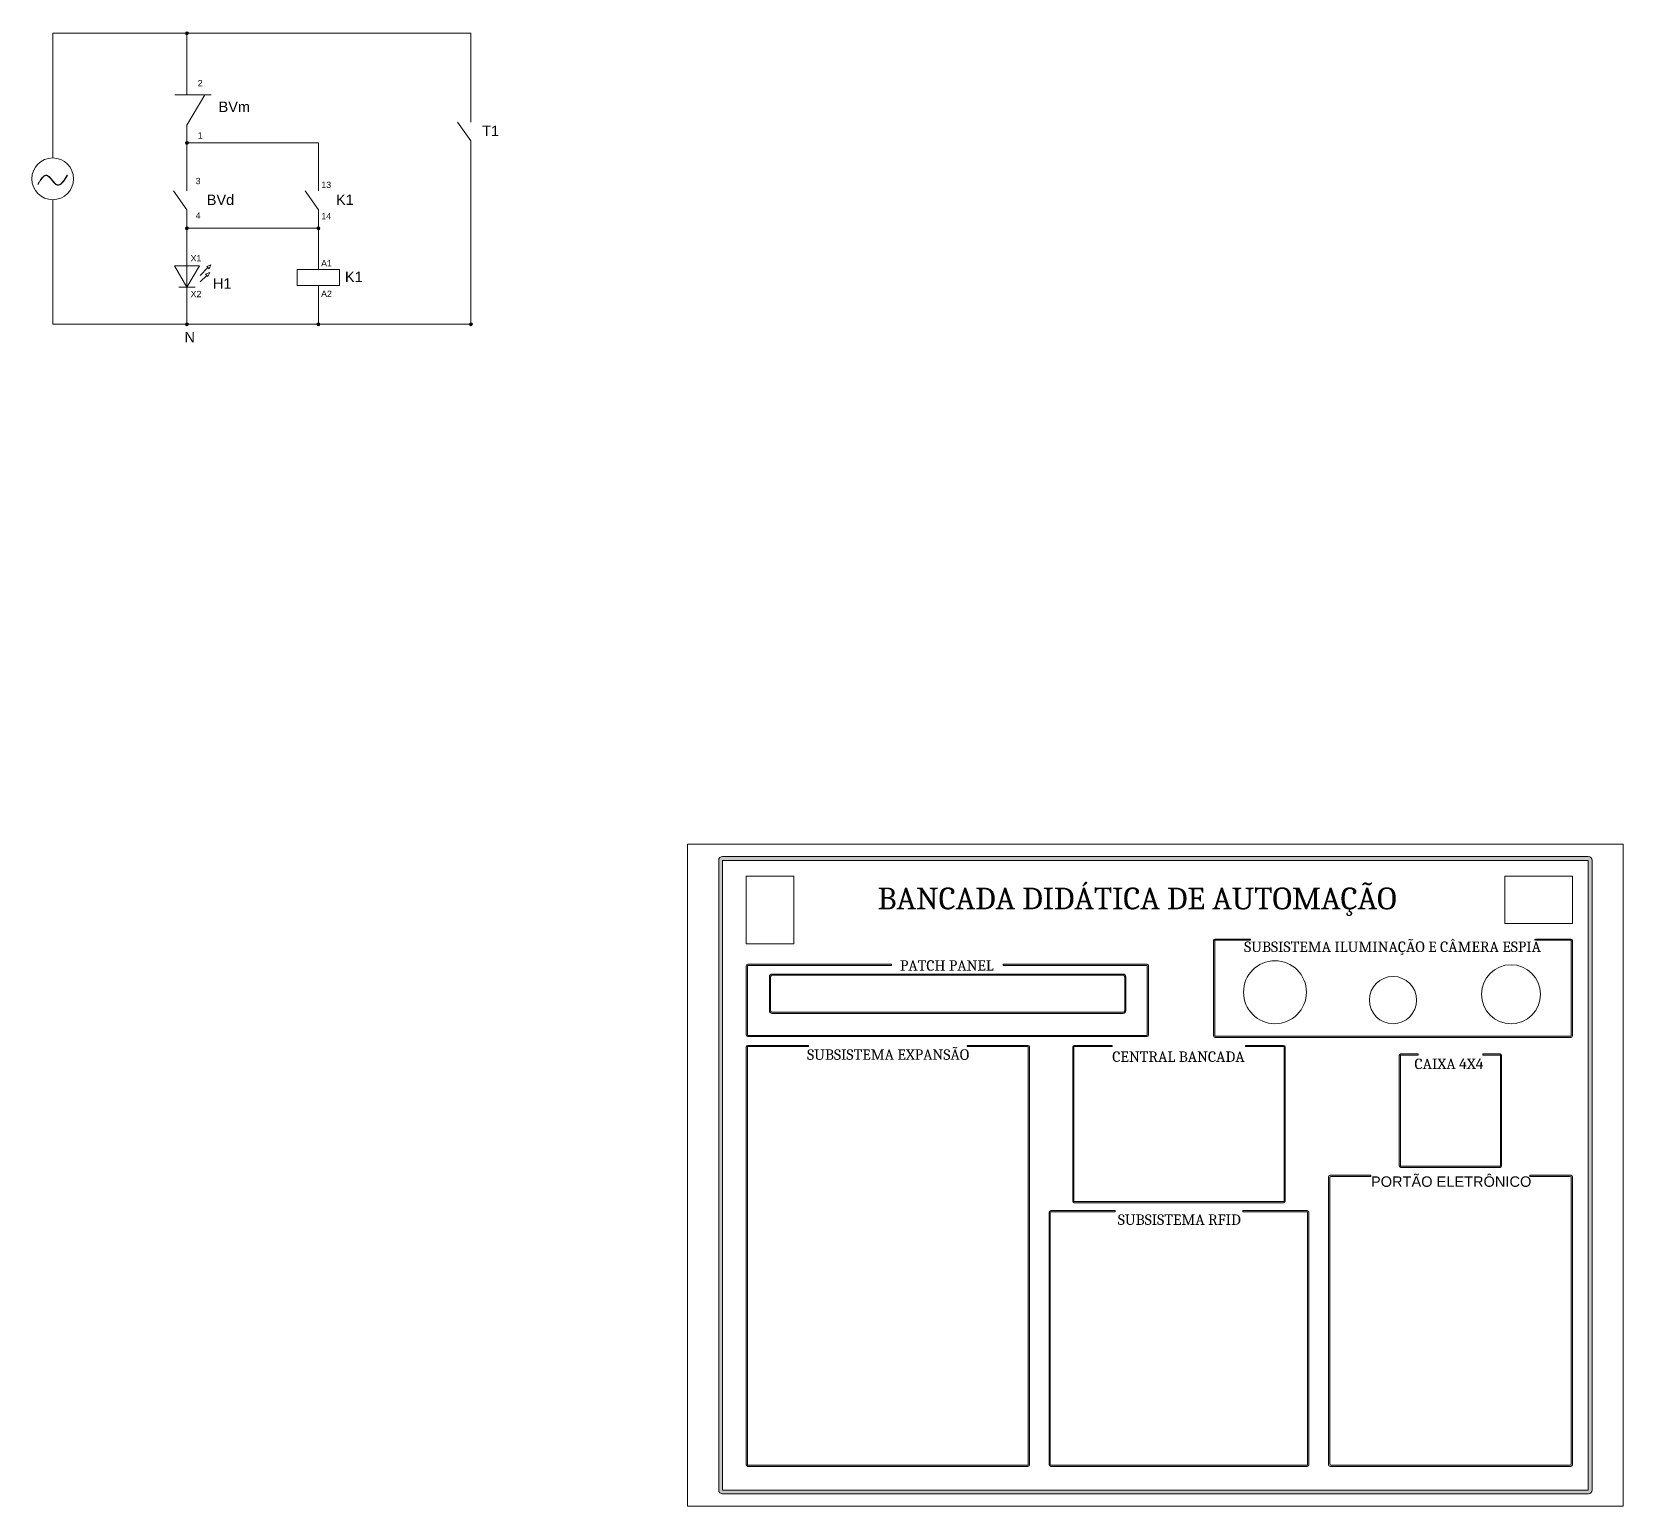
# Model space of a CAD drawing. Header units: millimetres. Extents: x 1729 to 7209, y 940 to 3564.
# Drawn here: x 5187 to 7209, y 1493 to 3366 of the extents above; entities that cross this region are included whole.
import ezdxf

# ---------------------------------------------------------------- set-up
doc = ezdxf.new("R2010")
doc.units = ezdxf.units.MM
doc.header["$XCLIPFRAME"] = 2
for name, color, linetype in [('LAMPADA', 2, 'Continuous'), ('Linhas Externas', 255, 'Continuous'), ('TEXTOS', 7, 'Continuous')]:
    doc.layers.add(name, color=color, linetype=linetype)
doc.styles.get("Standard").update_dxf_attribs({"font": 'arial.ttf'})
picture_1 = doc.add_image_def('image1.jpg', size_in_pixel=(3840, 2160))
picture_2 = doc.add_image_def('image2.png', size_in_pixel=(927, 650))
picture_3 = doc.add_image_def('image3.png', size_in_pixel=(1240, 1754))

msp = doc.modelspace()

# ---------------------------------------------------------------- texts
at = {"layer": 'LAMPADA', "lineweight": 15, "char_height": 8, "attachment_point": 1}
for s, insert in [('13', (5554.501, 3176.013)), ('14', (5554.501, 3136.208))]:
    msp.add_mtext_dynamic_manual_height_columns(s, width=28.00088, gutter_width=66.321, heights=[0], dxfattribs=dict(at, insert=insert))
at = {"layer": 'Linhas Externas', "lineweight": 15, "attachment_point": 1}
for s, width, gutter_width, insert, char_height in [('2', 28.00088, 66.321, (5397.478, 3305.203), 8), ('BVm', 46.14672, 109.299, (5423.958, 3277.649), 13.1844), ('1', 28.00088, 66.321, (5397.478, 3238.698), 8), ('T1', 46.14672, 109.299, (5758.884, 3247.113), 13.1844), ('3', 28.00088, 66.321, (5394.775, 3180.811), 8), ('BVd', 46.14672, 109.299, (5408.91, 3159.498), 13.1844), ('K1', 46.14672, 109.299, (5573.141, 3159.623), 13.1844), ('4', 28.00088, 66.321, (5394.775, 3136.858), 8), ('K1', 46.14672, 109.299, (5584.53, 3061.618), 13.1844), ('H1', 46.14672, 109.299, (5416.748, 3053.235), 13.1844), ('N', 28.00088, 66.321, (5380.555, 2985.149), 13.184), ('{\\fCambria|b0|i0|c0|p18;SUBSISTEMA ILUMINAÇÃO E CÂMERA ESPIÃ}', 396.61425, 66.321, (6727.22, 2210.512), 13.2641), ('{\\fCambria|b0|i0|c0|p18;PATCH PANEL}', 144.52772, 66.321, (6289.866, 2186.708), 13.2641), ('{\\fCambria|b0|i0|c0|p18;SUBSISTEMA EXPANSÃO}', 227.33355, 66.321, (6171.804, 2073.498), 13.2641), ('{\\fCambria|b0|i0|c0|p18;CENTRAL BANCADA}', 227.33355, 66.321, (6559.717, 2070.888), 13.2641), ('{\\fCambria|b0|i0|c0|p18;CAIXA 4X4}', 173.78598, 66.321, (6943.753, 2061.738), 13.2641), ('PORTÃO ELETRÔNICO', 206.82546, 66.321, (6888.456, 1912.124), 13.2641), ('{\\fCambria|b0|i0|c0|p18;SUBSISTEMA RFID}', 173.78598, 66.321, (6566.676, 1863.822), 13.2641)]:
    msp.add_mtext_dynamic_manual_height_columns(s, width=width, gutter_width=gutter_width, heights=[0], dxfattribs=dict(at, insert=insert, char_height=char_height))
at = {"layer": 'Linhas Externas', "lineweight": 30, "insert": (6261.353, 2279.046), "char_height": 27.68576, "attachment_point": 1}
msp.add_mtext_dynamic_manual_height_columns('{\\fCambria|b0|i0|c0|p18;BANCADA DIDÁTICA DE AUTOMAÇÃO}', width=1064.94762, gutter_width=138.429, heights=[0], dxfattribs=at)

# ---------------------------------------------------------------- blocks, each defined once
blk = doc.blocks.new('LED')
at = {"layer": 'LAMPADA', "lineweight": 15}
for p, q in [((5433.1, 3075.2), (5433.1, 3034.5)), ((5449.8, 3058.3), (5459.7, 3068.2)), ((5450.1, 3050), (5458.3, 3058.2)), ((5422.7, 3043.4), (5443.4, 3043.4))]:
    blk.add_line(p, q, dxfattribs=at)
for points in [[(5448.9, 3070.6), (5417.2, 3070.6), (5433.1, 3043.4), (5433.1, 3043.4)], [(5456.8, 3059.7), (5462.1, 3061.9), (5459.8, 3056.7)], [(5458.2, 3069.7), (5463.4, 3071.9), (5461.2, 3066.7)]]:
    blk.add_lwpolyline(points, close=True, dxfattribs=at)
at = {"layer": 'LAMPADA', "lineweight": 15, "char_height": 8, "attachment_point": 1}
for s, insert in [('X1', (5437.8, 3084)), ('X2', (5437.8, 3038.6))]:
    blk.add_mtext_dynamic_manual_height_columns(s, width=28.001, gutter_width=66.3, heights=[0], dxfattribs=dict(at, insert=insert))
blk = doc.blocks.new('BOBINA')
at = {"layer": 'LAMPADA', "lineweight": 15}
for p, q in [((5551.6, 3064.4), (5551.6, 3072.4)), ((5551.6, 3043.9), (5551.6, 3036))]:
    blk.add_line(p, q, dxfattribs=at)
blk.add_lwpolyline([(5524.7, 3064.4), (5578.6, 3064.4), (5578.6, 3043.9), (5524.7, 3043.9)], close=True, dxfattribs=at)
at = {"layer": 'LAMPADA', "lineweight": 15, "char_height": 8, "attachment_point": 1}
for s, insert in [('A1', (5555.1, 3076.3)), ('A2', (5555.1, 3037.5))]:
    blk.add_mtext_dynamic_manual_height_columns(s, width=28.001, gutter_width=66.3, heights=[0], dxfattribs=dict(at, insert=insert))

# ---------------------------------------------------------------- hatches: boundary and pattern name
at = {"layer": 'Linhas Externas', "lineweight": 15}
h = msp.add_hatch(color=256, dxfattribs=at)
h.dxf.hatch_style = 1
h.paths.add_polyline_path([(5383.648, 3366.334, 0.41421356), (5381.768, 3364.455, 0.41421356), (5383.648, 3362.576)])
h.paths.add_polyline_path([(5383.648, 3366.334), (5383.648, 3364.455), (5385.527, 3364.455, 0.41421356)])
h.paths.add_polyline_path([(5385.527, 3364.455), (5383.648, 3364.455), (5383.648, 3362.576, 0.41421356)])
h = msp.add_hatch(color=256, dxfattribs=at)
h.dxf.hatch_style = 1
h.paths.add_polyline_path([(5383.648, 3227.099, 0.41421356), (5381.768, 3225.22, 0.41421356), (5383.648, 3223.341)])
h.paths.add_polyline_path([(5383.648, 3227.099), (5383.648, 3225.22), (5385.527, 3225.22, 0.41421356)])
h.paths.add_polyline_path([(5385.527, 3225.22), (5383.648, 3225.22), (5383.648, 3223.341, 0.41421356)])
h = msp.add_hatch(color=256, dxfattribs=at)
h.dxf.hatch_style = 1
edge = h.paths.add_edge_path()
edge.add_spline(control_points=[(5231.51, 3184.241), (5229.721, 3181.356), (5227.934, 3178.475), (5225.177, 3174.981), (5224.206, 3173.934), (5222.276, 3172.403), (5221.321, 3171.924), (5219.961, 3171.754), (5219.544, 3171.773), (5218.705, 3171.968), (5218.281, 3172.148), (5217.317, 3172.719), (5216.776, 3173.146), (5215.602, 3174.234), (5214.969, 3174.922), (5213.245, 3176.929), (5212.152, 3178.349), (5209.964, 3180.973), (5208.871, 3182.178), (5207.327, 3183.356), (5206.884, 3183.634), (5205.989, 3184.038), (5205.536, 3184.16), (5204.486, 3184.231), (5203.894, 3184.117), (5202.489, 3183.543), (5201.685, 3182.96), (5199.599, 3180.967), (5198.329, 3179.264), (5196.434, 3176.41), (5195.804, 3175.409), (5194.86, 3173.882), (5194.545, 3173.369), (5194.231, 3172.857)], knot_values=[0, 0, 0, 0, 5.21736407, 5.21736407, 8.05759226, 8.05759226, 10.89782045, 10.89782045, 12.16160231, 12.16160231, 13.42538416, 13.42538416, 14.9883538, 14.9883538, 16.79277331, 16.79277331, 19.88336875, 19.88336875, 22.97396419, 22.97396419, 24.2112589, 24.2112589, 25.44855361, 25.44855361, 27.08219537, 27.08219537, 29.39496209, 29.39496209, 33.15423018, 33.15423018, 35.03386423, 35.03386423, 35.97368125, 35.97368125, 35.97368125, 35.97368125], degree=3, periodic=0)
edge.add_line((5194.231, 3172.857), (5194.572, 3172.648))
edge.add_spline(control_points=[(5194.572, 3172.648), (5194.886, 3173.16), (5195.2, 3173.672), (5196.142, 3175.195), (5196.77, 3176.192), (5198.653, 3179.028), (5199.91, 3180.711), (5201.934, 3182.646), (5202.703, 3183.198), (5204.033, 3183.742), (5204.598, 3183.84), (5205.585, 3183.74), (5206.009, 3183.607), (5206.877, 3183.174), (5207.319, 3182.875), (5208.872, 3181.613), (5210.003, 3180.32), (5212.277, 3177.546), (5213.421, 3176.065), (5215.719, 3173.505), (5216.869, 3172.424), (5218.476, 3171.629), (5218.91, 3171.486), (5219.779, 3171.356), (5220.213, 3171.366), (5221.681, 3171.625), (5222.695, 3172.191), (5224.693, 3173.852), (5225.679, 3174.95), (5228.401, 3178.467), (5230.127, 3181.251), (5231.85, 3184.03)], knot_values=[0, 0, 0, 0, 0.93929939, 0.93929939, 2.81789816, 2.81789816, 6.57509571, 6.57509571, 8.88947841, 8.88947841, 10.63492122, 10.63492122, 11.93321327, 11.93321327, 13.23150532, 13.23150532, 16.45939465, 16.45939465, 19.68728397, 19.68728397, 22.91517329, 22.91517329, 24.09329856, 24.09329856, 25.27142383, 25.27142383, 28.10944696, 28.10944696, 30.94747008, 30.94747008, 35.97368125, 35.97368125, 35.97368125, 35.97368125], degree=3, periodic=0)
edge.add_line((5231.85, 3184.03), (5231.51, 3184.241))
h = msp.add_hatch(color=256, dxfattribs=at)
h.dxf.hatch_style = 1
h.paths.add_polyline_path([(5383.648, 3118.575, 0.41421356), (5381.768, 3116.696, 0.41421356), (5383.648, 3114.817)])
h.paths.add_polyline_path([(5383.648, 3118.575), (5383.648, 3116.696), (5385.527, 3116.696, 0.41421356)])
h.paths.add_polyline_path([(5385.527, 3116.696), (5383.648, 3116.696), (5383.648, 3114.817, 0.41421356)])
h = msp.add_hatch(color=256, dxfattribs=at)
h.dxf.hatch_style = 1
h.paths.add_polyline_path([(5550.754, 3118.575, 0.41421356), (5548.875, 3116.696, 0.41421356), (5550.754, 3114.817)])
h.paths.add_polyline_path([(5550.754, 3118.575), (5550.754, 3116.696), (5552.633, 3116.696, 0.41421356)])
h.paths.add_polyline_path([(5552.633, 3116.696), (5550.754, 3116.696), (5550.754, 3114.817, 0.41421356)])
h = msp.add_hatch(color=256, dxfattribs=at)
h.dxf.hatch_style = 1
h.paths.add_polyline_path([(5383.648, 2996.587, 0.41421356), (5381.768, 2994.707, 0.41421356), (5383.648, 2992.828)])
h.paths.add_polyline_path([(5383.648, 2996.587), (5383.648, 2994.707), (5385.527, 2994.707, 0.41421356)])
h.paths.add_polyline_path([(5385.527, 2994.707), (5383.648, 2994.707), (5383.648, 2992.828, 0.41421356)])
h = msp.add_hatch(color=256, dxfattribs=at)
h.dxf.hatch_style = 1
h.paths.add_polyline_path([(5550.754, 2996.587, 0.41421356), (5548.875, 2994.707, 0.41421356), (5550.754, 2992.828)])
h.paths.add_polyline_path([(5550.754, 2996.587), (5550.754, 2994.707), (5552.633, 2994.707, 0.41421356)])
h.paths.add_polyline_path([(5552.633, 2994.707), (5550.754, 2994.707), (5550.754, 2992.828, 0.41421356)])
h = msp.add_hatch(color=256, dxfattribs=at)
h.dxf.hatch_style = 1
h.paths.add_polyline_path([(5744.553, 2996.587, 0.41421356), (5742.674, 2994.707, 0.41421356), (5744.553, 2992.828)])
h.paths.add_polyline_path([(5744.553, 2996.587), (5744.553, 2994.707), (5746.432, 2994.707, 0.41421356)])
h.paths.add_polyline_path([(5746.432, 2994.707), (5744.553, 2994.707), (5744.553, 2992.828, 0.41421356)])
h = msp.add_hatch(color=256, dxfattribs=at)
h.dxf.hatch_style = 1
h.paths.add_polyline_path([(6064.456, 2318.624, 0.41421356), (6059.456, 2313.624), (6059.456, 1513.624, 0.41421356), (6064.456, 1508.624), (7164.456, 1508.624, 0.41421356), (7169.456, 1513.624), (7169.456, 2313.624, 0.41421356), (7164.456, 2318.624)])
h.paths.add_polyline_path([(7164.456, 2313.624), (7164.456, 1513.624), (6064.456, 1513.624), (6064.456, 2313.624)], flags=16)
h.paths.add_polyline_path([(7144.456, 2293.624), (7144.456, 2233.394), (7058.559, 2233.394), (7058.559, 2293.624)], flags=0)
h.paths.add_polyline_path([(7144.456, 2211.624), (7144.456, 2090.624, -0.41421356), (7142.456, 2088.624), (6690.456, 2088.624, -0.41421356), (6688.456, 2090.624), (6688.456, 2211.624, -0.41421356), (6690.456, 2213.624), (6735.456, 2213.624), (6735.456, 2212.124), (6690.456, 2212.124, 0.41421356), (6689.956, 2211.624), (6689.956, 2090.624, 0.41421356), (6690.456, 2090.124), (7142.456, 2090.124, 0.41421356), (7142.956, 2090.624), (7142.956, 2211.624, 0.41421356), (7142.456, 2212.124), (7097.456, 2212.124), (7097.456, 2213.624), (7142.456, 2213.624, -0.41421356)], flags=0)
h.paths.add_polyline_path([(7103.956, 2143.592, -1), (7028.956, 2143.592, -1)], flags=0)
h.paths.add_polyline_path([(6946.456, 2136.092, -1), (6886.456, 2136.092, -1)], flags=0)
h.paths.add_polyline_path([(7054.456, 2065.624), (7054.456, 1925.624, -0.41421356), (7052.456, 1923.624), (6926.456, 1923.624, -0.41421356), (6924.456, 1925.624), (6924.456, 2065.624, -0.41421356), (6926.456, 2067.624), (6948.456, 2067.624), (6948.456, 2066.124), (6926.456, 2066.124, 0.41421356), (6925.956, 2065.624), (6925.956, 1925.624, 0.41421356), (6926.456, 1925.124), (7052.456, 1925.124, 0.41421356), (7052.956, 1925.624), (7052.956, 2065.624, 0.41421356), (7052.456, 2066.124), (7030.456, 2066.124), (7030.456, 2067.624), (7052.456, 2067.624, -0.41421356)], flags=0)
h.paths.add_polyline_path([(6806.456, 2146.092, -1), (6726.456, 2146.092, -1)], flags=0)
h.paths.add_polyline_path([(7144.456, 1911.624), (7144.456, 1545.624, -0.41421356), (7142.456, 1543.624), (6836.456, 1543.624, -0.41421356), (6834.456, 1545.624), (6834.456, 1911.624, -0.41421356), (6836.456, 1913.624), (6888.456, 1913.624), (6888.456, 1912.124), (6837.956, 1912.124, 0.41421356), (6835.956, 1910.124), (6835.956, 1547.124, 0.41421356), (6837.956, 1545.124), (7140.956, 1545.124, 0.41421356), (7142.956, 1547.124), (7142.956, 1910.124, 0.41421356), (7140.956, 1912.124), (7090.456, 1912.124), (7090.456, 1913.624), (7142.456, 1913.624, -0.41421356)], flags=0)
h.paths.add_polyline_path([(6779.456, 2076.624), (6779.456, 1880.624, -0.41421356), (6777.456, 1878.624), (6511.456, 1878.624, -0.41421356), (6509.456, 1880.624), (6509.456, 2076.624, -0.41421356), (6511.456, 2078.624), (6559.717, 2078.624), (6559.717, 2077.124), (6511.456, 2077.124, 0.41421356), (6510.956, 2076.624), (6510.956, 1880.624, 0.41421356), (6511.456, 1880.124), (6777.456, 1880.124, 0.41421356), (6777.956, 1880.624), (6777.956, 2076.624, 0.41421356), (6777.456, 2077.124), (6729.195, 2077.124), (6729.195, 2078.624), (6777.456, 2078.624, -0.41421356)], flags=0)
h.paths.add_polyline_path([(6605.727, 2179.748), (6605.727, 2091.812, -0.41421356), (6603.727, 2089.812), (6096.456, 2089.812, -0.41421356), (6094.456, 2091.812), (6094.456, 2179.748, -0.41421356), (6096.456, 2181.748), (6279.091, 2181.748), (6279.091, 2180.248), (6096.456, 2180.248, 0.41421356), (6095.956, 2179.748), (6095.956, 2091.812, 0.41421356), (6096.456, 2091.312), (6603.727, 2091.312, 0.41421356), (6604.227, 2091.812), (6604.227, 2179.748, 0.41421356), (6603.727, 2180.248), (6421.091, 2180.248), (6421.091, 2181.748), (6603.727, 2181.748, -0.41421356)], flags=0)
h.paths.add_polyline_path([(6809.456, 1866.624), (6809.456, 1545.624, -0.41421356), (6807.456, 1543.624), (6481.456, 1543.624, -0.41421356), (6479.456, 1545.624), (6479.456, 1866.624, -0.41421356), (6481.456, 1868.624), (6563.456, 1868.624), (6563.456, 1867.124), (6481.456, 1867.124, 0.41421356), (6480.956, 1866.624), (6480.956, 1545.624, 0.41421356), (6481.456, 1545.124), (6807.456, 1545.124, 0.41421356), (6807.956, 1545.624), (6807.956, 1866.624, 0.41421356), (6807.456, 1867.124), (6725.456, 1867.124), (6725.456, 1868.624), (6807.456, 1868.624, -0.41421356)], flags=0)
h.paths.add_polyline_path([(6576.927, 2165.624), (6576.927, 2122.624, -0.41421356), (6573.427, 2119.124), (6127.427, 2119.124, -0.41421356), (6123.927, 2122.624), (6123.927, 2165.624, -0.41421356), (6127.427, 2169.124), (6573.427, 2169.124, -0.41421356)], flags=0)
h.paths.add_polyline_path([(6575.427, 2165.624), (6575.427, 2122.624, -0.41421356), (6573.427, 2120.624), (6127.427, 2120.624, -0.41421356), (6125.427, 2122.624), (6125.427, 2165.624, -0.41421356), (6127.427, 2167.624), (6573.427, 2167.624, -0.41421356)], flags=0)
h.paths.add_polyline_path([(6454.456, 2076.624), (6454.456, 1545.624, -0.41421356), (6452.456, 1543.624), (6096.456, 1543.624, -0.41421356), (6094.456, 1545.624), (6094.456, 2076.624, -0.41421356), (6096.456, 2078.624), (6173.456, 2078.624), (6173.456, 2077.124), (6096.456, 2077.124, 0.41421356), (6095.956, 2076.624), (6095.956, 1545.624, 0.41421356), (6096.456, 1545.124), (6452.456, 1545.124, 0.41421356), (6452.956, 1545.624), (6452.956, 2076.624, 0.41421356), (6452.456, 2077.124), (6375.456, 2077.124), (6375.456, 2078.624), (6452.456, 2078.624, -0.41421356)], flags=0)
h.paths.add_polyline_path([(6155.181, 2293.624), (6155.181, 2207.727), (6094.456, 2207.727), (6094.456, 2293.624)], flags=0)
h.paths.add_polyline_path([(6722.828, 2185.73), (7109.73, 2185.73), (7109.73, 2215.423), (6722.828, 2215.423)], flags=8)
h.paths.add_polyline_path([(6883.71, 1888.269), (7094.199, 1888.269), (7094.199, 1915.603), (6883.71, 1915.603)], flags=8)
h.paths.add_polyline_path([(6562.284, 1842.872), (6727.106, 1842.872), (6727.106, 1872.565), (6562.284, 1872.565)], flags=8)
h.paths.add_polyline_path([(6167.413, 2049.311), (6384.301, 2049.311), (6384.301, 2079.004), (6167.413, 2079.004)], flags=8)
h.paths.add_polyline_path([(6555.258, 2049.937), (6734.938, 2049.937), (6734.938, 2079.63), (6555.258, 2079.63)], flags=8)
h.paths.add_polyline_path([(6939.294, 2040.788), (7036.47, 2040.788), (7036.47, 2070.481), (6939.294, 2070.481)], flags=8)
h.paths.add_polyline_path([(6285.387, 2165.758), (6414.691, 2165.758), (6414.691, 2195.451), (6285.387, 2195.451)], flags=8)
h.paths.add_polyline_path([(6252.005, 2227.279), (6941.252, 2227.279), (6941.252, 2289.256), (6252.005, 2289.256)], flags=8)
h = msp.add_hatch(color=256, dxfattribs=at)
h.dxf.hatch_style = 1
h.paths.add_polyline_path([(7097.456, 2213.624), (7097.456, 2212.124), (7142.456, 2212.124, -0.41421356), (7142.956, 2211.624), (7142.956, 2090.624, -0.41421356), (7142.456, 2090.124), (6690.456, 2090.124, -0.41421356), (6689.956, 2090.624), (6689.956, 2211.624, -0.41421356), (6690.456, 2212.124), (6735.456, 2212.124), (6735.456, 2213.624), (6690.456, 2213.624, 0.41421356), (6688.456, 2211.624), (6688.456, 2090.624, 0.41421356), (6690.456, 2088.624), (7142.456, 2088.624, 0.41421356), (7144.456, 2090.624), (7144.456, 2211.624, 0.41421356), (7142.456, 2213.624)])
h.paths.add_polyline_path([(6837.956, 1912.124), (6888.456, 1912.124), (6888.456, 1913.624), (6836.456, 1913.624, 0.41421356), (6834.456, 1911.624), (6834.456, 1545.624, 0.41421356), (6836.456, 1543.624), (7142.456, 1543.624, 0.41421356), (7144.456, 1545.624), (7144.456, 1911.624, 0.41421356), (7142.456, 1913.624), (7090.456, 1913.624), (7090.456, 1912.124), (7140.956, 1912.124, -0.41421356), (7142.956, 1910.124), (7142.956, 1547.124, -0.41421356), (7140.956, 1545.124), (6837.956, 1545.124, -0.41421356), (6835.956, 1547.124), (6835.956, 1910.124, -0.41421356)])
h.paths.add_polyline_path([(6807.456, 1867.124, -0.41421356), (6807.956, 1866.624), (6807.956, 1545.624, -0.41421356), (6807.456, 1545.124), (6481.456, 1545.124, -0.41421356), (6480.956, 1545.624), (6480.956, 1866.624, -0.41421356), (6481.456, 1867.124), (6563.456, 1867.124), (6563.456, 1868.624), (6481.456, 1868.624, 0.41421356), (6479.456, 1866.624), (6479.456, 1545.624, 0.41421356), (6481.456, 1543.624), (6807.456, 1543.624, 0.41421356), (6809.456, 1545.624), (6809.456, 1866.624, 0.41421356), (6807.456, 1868.624), (6725.456, 1868.624), (6725.456, 1867.124)])
h.paths.add_polyline_path([(6454.456, 2076.624, 0.41421356), (6452.456, 2078.624), (6375.456, 2078.624), (6375.456, 2077.124), (6452.456, 2077.124, -0.41421356), (6452.956, 2076.624), (6452.956, 1545.624, -0.41421356), (6452.456, 1545.124), (6096.456, 1545.124, -0.41421356), (6095.956, 1545.624), (6095.956, 2076.624, -0.41421356), (6096.456, 2077.124), (6173.456, 2077.124), (6173.456, 2078.624), (6096.456, 2078.624, 0.41421356), (6094.456, 2076.624), (6094.456, 1545.624, 0.41421356), (6096.456, 1543.624), (6452.456, 1543.624, 0.41421356), (6454.456, 1545.624)])
h.paths.add_polyline_path([(6603.727, 2180.248, -0.41421356), (6604.227, 2179.748), (6604.227, 2091.812, -0.41421356), (6603.727, 2091.312), (6096.456, 2091.312, -0.41421356), (6095.956, 2091.812), (6095.956, 2179.748, -0.41421356), (6096.456, 2180.248), (6279.091, 2180.248), (6279.091, 2181.748), (6096.456, 2181.748, 0.41421356), (6094.456, 2179.748), (6094.456, 2091.812, 0.41421356), (6096.456, 2089.812), (6603.727, 2089.812, 0.41421356), (6605.727, 2091.812), (6605.727, 2179.748, 0.41421356), (6603.727, 2181.748), (6421.091, 2181.748), (6421.091, 2180.248)])
h.paths.add_polyline_path([(6127.427, 2169.124, 0.41421356), (6123.927, 2165.624), (6123.927, 2122.624, 0.41421356), (6127.427, 2119.124), (6573.427, 2119.124, 0.41421356), (6576.927, 2122.624), (6576.927, 2165.624, 0.41421356), (6573.427, 2169.124)], flags=17)
h.paths.add_polyline_path([(6127.427, 2167.624, 0.41421356), (6125.427, 2165.624), (6125.427, 2122.624, 0.41421356), (6127.427, 2120.624), (6573.427, 2120.624, 0.41421356), (6575.427, 2122.624), (6575.427, 2165.624, 0.41421356), (6573.427, 2167.624)], flags=16)
h = msp.add_hatch(color=256, dxfattribs=at)
h.dxf.hatch_style = 1
h.paths.add_polyline_path([(6779.456, 2076.624, 0.41421356), (6777.456, 2078.624), (6729.195, 2078.624), (6729.195, 2077.124), (6777.456, 2077.124, -0.41421356), (6777.956, 2076.624), (6777.956, 1880.624, -0.41421356), (6777.456, 1880.124), (6511.456, 1880.124, -0.41421356), (6510.956, 1880.624), (6510.956, 2076.624, -0.41421356), (6511.456, 2077.124), (6559.717, 2077.124), (6559.717, 2078.624), (6511.456, 2078.624, 0.41421356), (6509.456, 2076.624), (6509.456, 1880.624, 0.41421356), (6511.456, 1878.624), (6777.456, 1878.624, 0.41421356), (6779.456, 1880.624)])
h.paths.add_polyline_path([(6925.956, 2065.624, -0.41421356), (6926.456, 2066.124), (6948.456, 2066.124), (6948.456, 2067.624), (6926.456, 2067.624, 0.41421356), (6924.456, 2065.624), (6924.456, 1925.624, 0.41421356), (6926.456, 1923.624), (7052.456, 1923.624, 0.41421356), (7054.456, 1925.624), (7054.456, 2065.624, 0.41421356), (7052.456, 2067.624), (7030.456, 2067.624), (7030.456, 2066.124), (7052.456, 2066.124, -0.41421356), (7052.956, 2065.624), (7052.956, 1925.624, -0.41421356), (7052.456, 1925.124), (6926.456, 1925.124, -0.41421356), (6925.956, 1925.624)])

# ---------------------------------------------------------------- linework, layer by layer
at = {"layer": 'LAMPADA', "lineweight": 15}
for p, q in [((5383.648, 3140.345), (5366.702, 3164.353)), ((5550.754, 3140.345), (5533.808, 3164.353)), ((5383.648, 3116.696), (5383.648, 3140.345)), ((5550.754, 3140.345), (5550.754, 3116.696))]:
    msp.add_line(p, q, dxfattribs=at)
at = {"layer": 'Linhas Externas', "lineweight": 15}
for p, q in [((5383.648, 3286.33), (5383.648, 3364.455)), ((5744.553, 3364.455), (5744.553, 3251.674)), ((5368.49, 3286.33), (5414.355, 3286.33)), ((5744.553, 3227.667), (5727.608, 3251.674)), ((5383.648, 3225.22), (5550.754, 3225.22)), ((5550.754, 3225.22), (5550.754, 3164.353)), ((5744.553, 3227.667), (5744.553, 2994.707)), ((5231.51, 3184.241), (5231.85, 3184.03)), ((5194.231, 3172.857), (5194.572, 3172.648)), ((5383.648, 3116.696), (5550.754, 3116.696)), ((5383.648, 3116.696), (5383.648, 3073.792)), ((5550.754, 3116.696), (5550.754, 3072.384)), ((5550.754, 3035.983), (5550.754, 2994.707)), ((5383.648, 3033.129), (5383.648, 2994.707))]:
    msp.add_line(p, q, dxfattribs=at)
for points in [[(5213.107, 3364.455), (5744.553, 3364.455)], [(5213.107, 3364.455), (5213.107, 3206.112)], [(5383.648, 3164.353), (5383.648, 3247.873), (5406.375, 3286.33)], [(5213.107, 3153.051), (5213.107, 2994.707), (5746.432, 2994.707)]]:
    msp.add_lwpolyline(points, dxfattribs=at)
msp.add_lwpolyline([(6019.956, 2334.124), (7208.956, 2334.124), (7208.956, 1493.124), (6019.956, 1493.124)], close=True, dxfattribs=at)
for points in [[(6735.456, 2213.624), (6690.456, 2213.624, 0.41421356), (6688.456, 2211.624), (6688.456, 2090.624, 0.41421356), (6690.456, 2088.624), (7142.456, 2088.624, 0.41421356), (7144.456, 2090.624), (7144.456, 2211.624, 0.41421356), (7142.456, 2213.624), (7097.456, 2213.624), (7097.456, 2212.124), (7142.456, 2212.124, -0.41421356), (7142.956, 2211.624), (7142.956, 2090.624, -0.41421356), (7142.456, 2090.124), (6690.456, 2090.124, -0.41421356), (6689.956, 2090.624), (6689.956, 2211.624, -0.41421356), (6690.456, 2212.124), (6735.456, 2212.124)], [(6279.091, 2181.748), (6096.456, 2181.748, 0.41421356), (6094.456, 2179.748), (6094.456, 2091.812, 0.41421356), (6096.456, 2089.812), (6603.727, 2089.812, 0.41421356), (6605.727, 2091.812), (6605.727, 2179.748, 0.41421356), (6603.727, 2181.748), (6421.091, 2181.748), (6421.091, 2180.248), (6603.727, 2180.248, -0.41421356), (6604.227, 2179.748), (6604.227, 2091.812, -0.41421356), (6603.727, 2091.312), (6096.456, 2091.312, -0.41421356), (6095.956, 2091.812), (6095.956, 2179.748, -0.41421356), (6096.456, 2180.248), (6279.091, 2180.248)], [(6127.427, 2119.124), (6573.427, 2119.124, 0.41421356), (6576.927, 2122.624), (6576.927, 2165.624, 0.41421356), (6573.427, 2169.124), (6127.427, 2169.124, 0.41421356), (6123.927, 2165.624), (6123.927, 2122.624, 0.41421356)], [(6127.427, 2120.624), (6573.427, 2120.624, 0.41421356), (6575.427, 2122.624), (6575.427, 2165.624, 0.41421356), (6573.427, 2167.624), (6127.427, 2167.624, 0.41421356), (6125.427, 2165.624), (6125.427, 2122.624, 0.41421356)], [(6173.456, 2078.624), (6096.456, 2078.624, 0.41421356), (6094.456, 2076.624), (6094.456, 1545.624, 0.41421356), (6096.456, 1543.624), (6452.456, 1543.624, 0.41421356), (6454.456, 1545.624), (6454.456, 2076.624, 0.41421356), (6452.456, 2078.624), (6375.456, 2078.624), (6375.456, 2077.124), (6452.456, 2077.124, -0.41421356), (6452.956, 2076.624), (6452.956, 1545.624, -0.41421356), (6452.456, 1545.124), (6096.456, 1545.124, -0.41421356), (6095.956, 1545.624), (6095.956, 2076.624, -0.41421356), (6096.456, 2077.124), (6173.456, 2077.124)], [(6729.195, 2078.624), (6777.456, 2078.624, -0.41421356), (6779.456, 2076.624), (6779.456, 1880.624, -0.41421356), (6777.456, 1878.624), (6511.456, 1878.624, -0.41421356), (6509.456, 1880.624), (6509.456, 2076.624, -0.41421356), (6511.456, 2078.624), (6559.717, 2078.624), (6559.717, 2077.124), (6511.456, 2077.124, 0.41421356), (6510.956, 2076.624), (6510.956, 1880.624, 0.41421356), (6511.456, 1880.124), (6777.456, 1880.124, 0.41421356), (6777.956, 1880.624), (6777.956, 2076.624, 0.41421356), (6777.456, 2077.124), (6729.195, 2077.124)], [(7030.456, 2067.624), (7052.456, 2067.624, -0.41421356), (7054.456, 2065.624), (7054.456, 1925.624, -0.41421356), (7052.456, 1923.624), (6926.456, 1923.624, -0.41421356), (6924.456, 1925.624), (6924.456, 2065.624, -0.41421356), (6926.456, 2067.624), (6948.456, 2067.624), (6948.456, 2066.124), (6926.456, 2066.124, 0.41421356), (6925.956, 2065.624), (6925.956, 1925.624, 0.41421356), (6926.456, 1925.124), (7052.456, 1925.124, 0.41421356), (7052.956, 1925.624), (7052.956, 2065.624, 0.41421356), (7052.456, 2066.124), (7030.456, 2066.124)], [(7090.456, 1913.624), (7142.456, 1913.624, -0.41421356), (7144.456, 1911.624), (7144.456, 1545.624, -0.41421356), (7142.456, 1543.624), (6836.456, 1543.624, -0.41421356), (6834.456, 1545.624), (6834.456, 1911.624, -0.41421356), (6836.456, 1913.624), (6888.456, 1913.624), (6888.456, 1912.124), (6837.956, 1912.124, 0.41421356), (6835.956, 1910.124), (6835.956, 1547.124, 0.41421356), (6837.956, 1545.124), (7140.956, 1545.124, 0.41421356), (7142.956, 1547.124), (7142.956, 1910.124, 0.41421356), (7140.956, 1912.124), (7090.456, 1912.124)], [(6725.456, 1868.624), (6807.456, 1868.624, -0.41421356), (6809.456, 1866.624), (6809.456, 1545.624, -0.41421356), (6807.456, 1543.624), (6481.456, 1543.624, -0.41421356), (6479.456, 1545.624), (6479.456, 1866.624, -0.41421356), (6481.456, 1868.624), (6563.456, 1868.624), (6563.456, 1867.124), (6481.456, 1867.124, 0.41421356), (6480.956, 1866.624), (6480.956, 1545.624, 0.41421356), (6481.456, 1545.124), (6807.456, 1545.124, 0.41421356), (6807.956, 1545.624), (6807.956, 1866.624, 0.41421356), (6807.456, 1867.124), (6725.456, 1867.124)]]:
    msp.add_lwpolyline(points, format="xyb", close=True, dxfattribs=at)
for centre, radius in [((5383.648, 3364.455), 1.879), ((5383.648, 3225.22), 1.879), ((5213.107, 3179.581), 26.53), ((5383.648, 3116.696), 1.879), ((5550.754, 3116.696), 1.879), ((5383.648, 2994.707), 1.879), ((5550.754, 2994.707), 1.879), ((5744.553, 2994.707), 1.879), ((6766.456, 2146.092), 40), ((6916.456, 2136.092), 30), ((7066.456, 2143.592), 37.5)]:
    msp.add_circle(centre, radius, dxfattribs=at)
for points, knots in [([(5194.231, 3172.857), (5194.545, 3173.369), (5194.86, 3173.882), (5195.804, 3175.409), (5196.434, 3176.41), (5198.329, 3179.264), (5199.599, 3180.967), (5201.685, 3182.96), (5202.489, 3183.543), (5203.894, 3184.117), (5204.486, 3184.231), (5205.536, 3184.16), (5205.989, 3184.038), (5206.884, 3183.634), (5207.327, 3183.356), (5208.871, 3182.178), (5209.964, 3180.973), (5212.152, 3178.349), (5213.245, 3176.929), (5214.969, 3174.922), (5215.602, 3174.234), (5216.776, 3173.146), (5217.317, 3172.719), (5218.281, 3172.148), (5218.705, 3171.968), (5219.544, 3171.773), (5219.961, 3171.754), (5221.321, 3171.924), (5222.276, 3172.403), (5224.206, 3173.934), (5225.177, 3174.981), (5227.934, 3178.475), (5229.721, 3181.356), (5231.51, 3184.241)], [0, 0, 0, 0, 0.93981702, 0.93981702, 2.81945107, 2.81945107, 6.57871916, 6.57871916, 8.89148588, 8.89148588, 10.52512764, 10.52512764, 11.76242235, 11.76242235, 12.99971706, 12.99971706, 16.0903125, 16.0903125, 19.18090794, 19.18090794, 20.98532745, 20.98532745, 22.54829709, 22.54829709, 23.81207894, 23.81207894, 25.0758608, 25.0758608, 27.91608899, 27.91608899, 30.75631718, 30.75631718, 35.97368125, 35.97368125, 35.97368125, 35.97368125]), ([(5194.572, 3172.648), (5194.886, 3173.16), (5195.2, 3173.672), (5196.142, 3175.195), (5196.77, 3176.192), (5198.653, 3179.028), (5199.91, 3180.711), (5201.934, 3182.646), (5202.703, 3183.198), (5204.033, 3183.742), (5204.598, 3183.84), (5205.585, 3183.74), (5206.009, 3183.607), (5206.877, 3183.174), (5207.319, 3182.875), (5208.872, 3181.613), (5210.003, 3180.32), (5212.277, 3177.546), (5213.421, 3176.065), (5215.719, 3173.505), (5216.869, 3172.424), (5218.476, 3171.629), (5218.91, 3171.486), (5219.779, 3171.356), (5220.213, 3171.366), (5221.681, 3171.625), (5222.695, 3172.191), (5224.693, 3173.852), (5225.679, 3174.95), (5228.401, 3178.467), (5230.127, 3181.251), (5231.85, 3184.03)], [0, 0, 0, 0, 0.93929939, 0.93929939, 2.81789816, 2.81789816, 6.57509571, 6.57509571, 8.88947841, 8.88947841, 10.63492122, 10.63492122, 11.93321327, 11.93321327, 13.23150532, 13.23150532, 16.45939465, 16.45939465, 19.68728397, 19.68728397, 22.91517329, 22.91517329, 24.09329856, 24.09329856, 25.27142383, 25.27142383, 28.10944696, 28.10944696, 30.94747008, 30.94747008, 35.97368125, 35.97368125, 35.97368125, 35.97368125])]:
    msp.add_open_spline(points, degree=3, knots=knots, dxfattribs=at)
at = {"layer": 'TEXTOS', "lineweight": 15}
msp.add_lwpolyline([(6064.456, 1508.624), (7164.456, 1508.624, 0.41421356), (7169.456, 1513.624), (7169.456, 2313.624, 0.41421356), (7164.456, 2318.624), (6064.456, 2318.624, 0.41421356), (6059.456, 2313.624), (6059.456, 1513.624, 0.41421356)], format="xyb", close=True, dxfattribs=at)
for points in [[(6064.456, 2313.624), (7164.456, 2313.624), (7164.456, 1513.624), (6064.456, 1513.624)], [(6094.456, 2207.727), (6094.456, 2293.624), (6155.181, 2293.624), (6155.181, 2207.727)], [(7058.559, 2293.624), (7144.456, 2293.624), (7144.456, 2233.394), (7058.559, 2233.394)]]:
    msp.add_lwpolyline(points, close=True, dxfattribs=at)

# ---------------------------------------------------------------- block references
at = {"layer": 'LAMPADA', "lineweight": 15}
for name, p in [('LED', (-49.42, -1.395)), ('BOBINA', (-0.871, 0))]:
    msp.add_blockref(name, p, dxfattribs=at)

msp.set_redraw_order([(e.dxf.handle, doc.entitydb.next_handle()) for e in msp.query("TEXT MTEXT ATTDEF DIMENSION ARC_DIMENSION")])  # texts and dimensions are drawn at this point

# ---------------------------------------------------------------- pictures from other files: only their frames are drawn
at = {"layer": 'Linhas Externas', "lineweight": 15}
image = msp.add_image(picture_1, insert=(7164.456, 1513.624), size_in_units=(1422.222, 800), rotation=180, dxfattribs=at)
image.dxf.v_pixel = (-2e-17, 0.3703704)
image.set_boundary_path([(-0.5, -0.5), (2969.5, 2159.5)])
image = msp.add_image(picture_3, insert=(6094.47, 2207.737), size_in_units=(60.708, 85.873), dxfattribs=at)
image.dxf.flags = 7
at = {"layer": 'TEXTOS', "lineweight": 15}
image = msp.add_image(picture_2, insert=(7058.559, 2233.394), size_in_units=(85.897, 60.23), dxfattribs=at)
image.dxf.flags = 7

doc.saveas('drawing.dxf')
